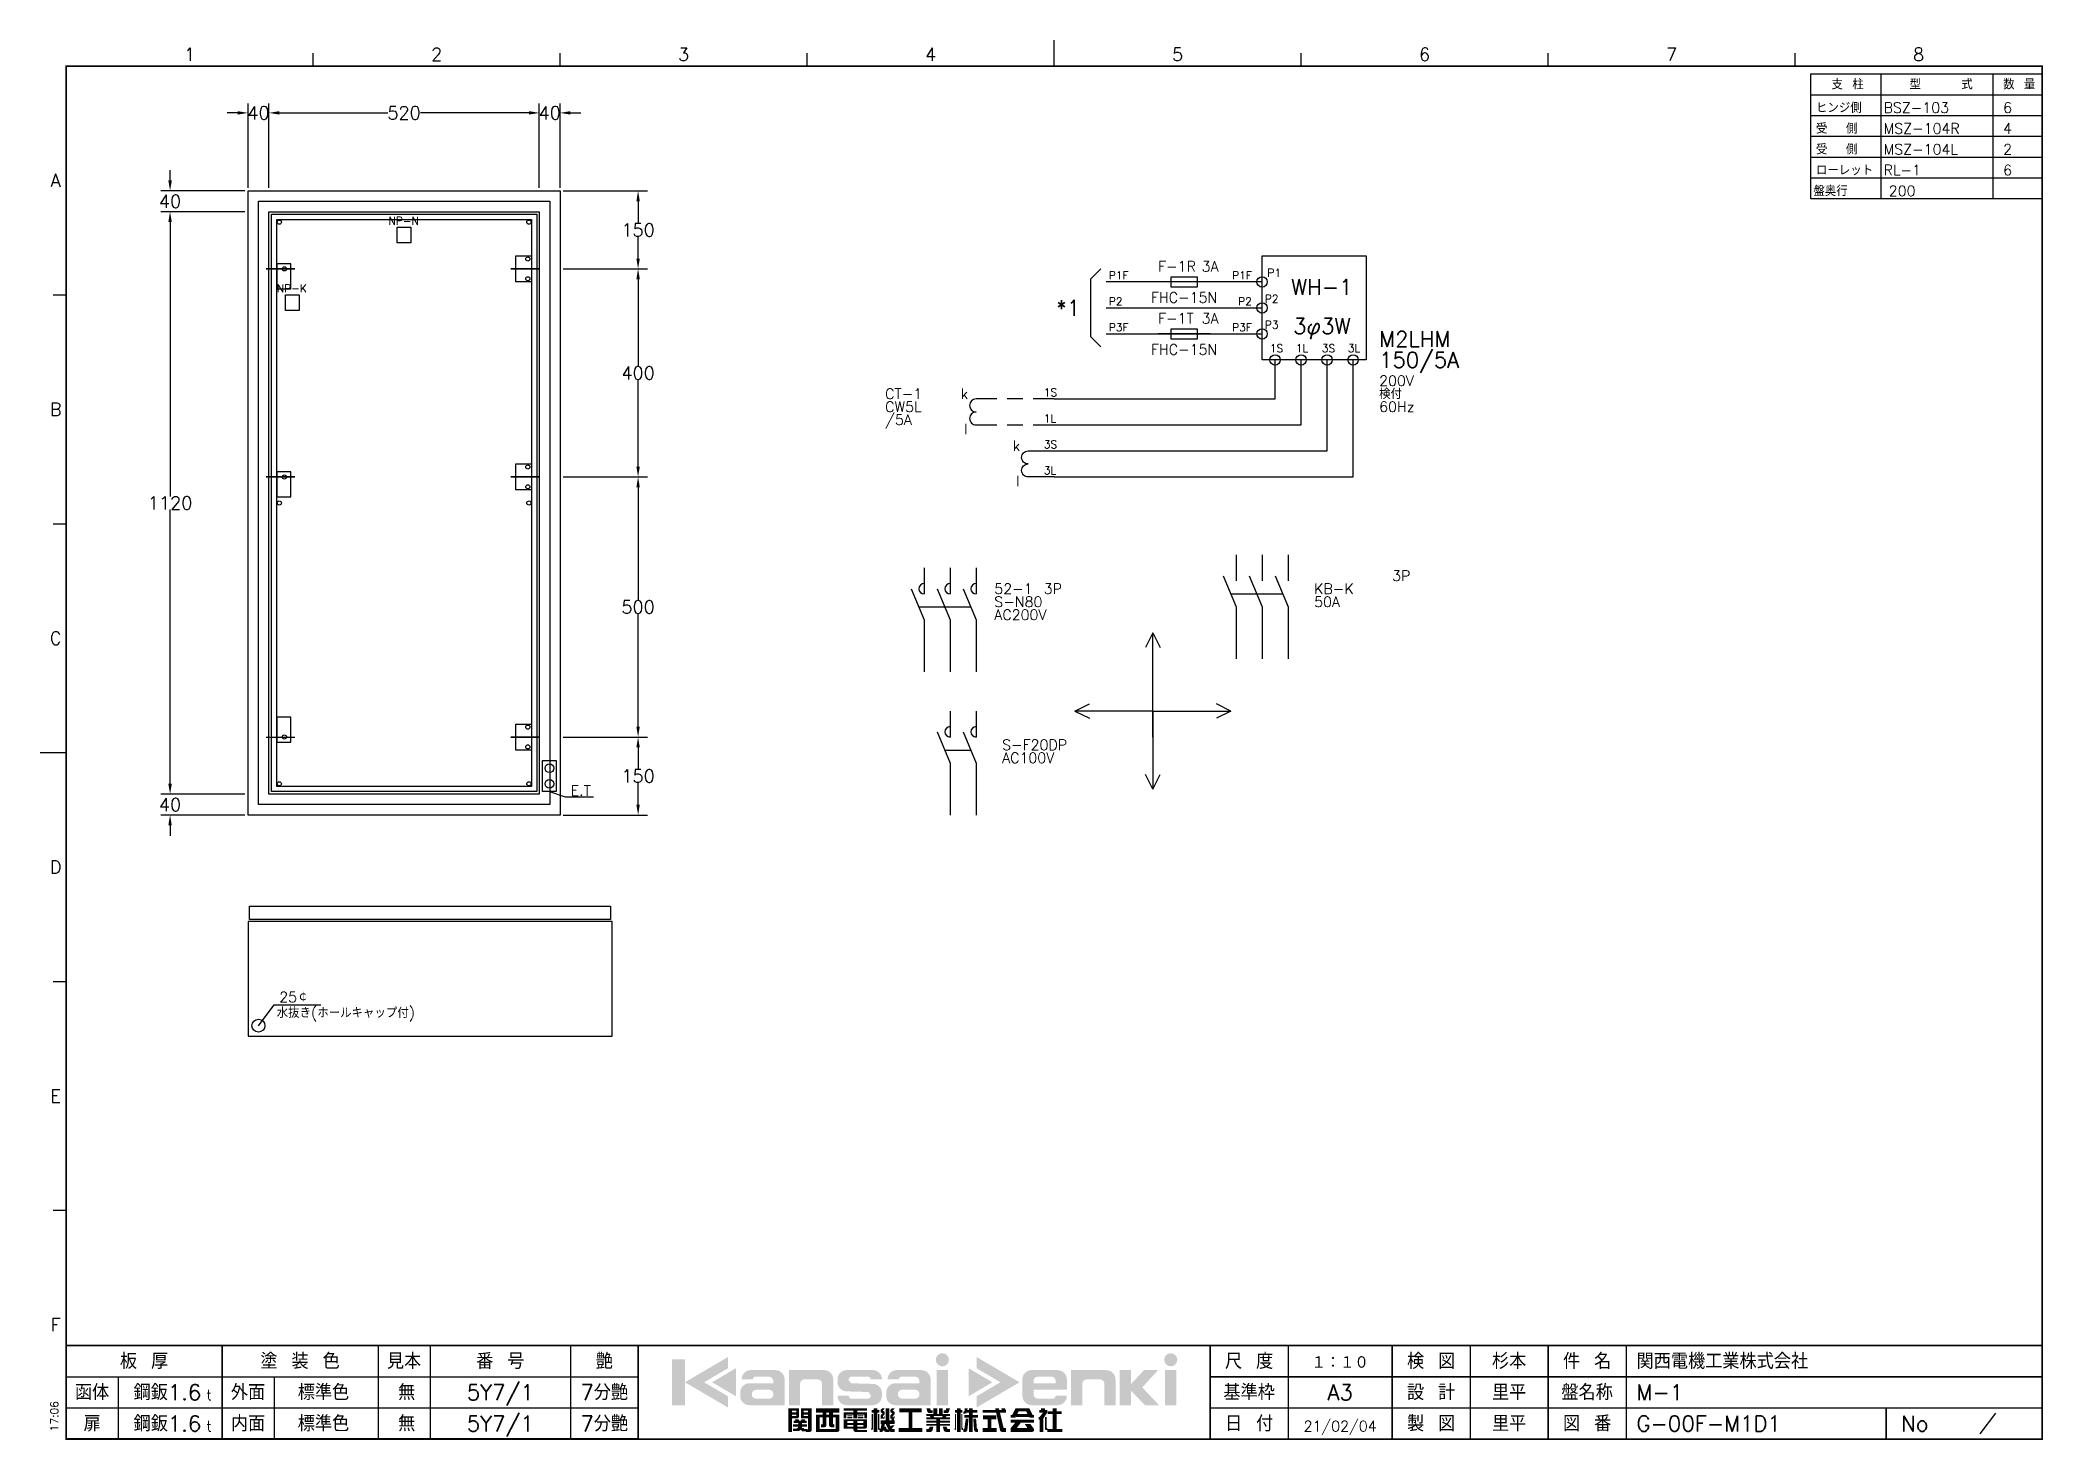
# Model space of a CAD drawing. Extents: x 150 to 4002, y -2 to 2690.
import ezdxf
from ezdxf.enums import TextEntityAlignment as Align
from ezdxf.lldxf.tags import DXFTag

# ---------------------------------------------------------------- set-up
doc = ezdxf.new("R2010")
doc.units = 0
doc.header["$LTSCALE"] = 55
for name, color, linetype in [('BOX', 2, 'Continuous'), ('S1', 4, 'Continuous'), ('SHEET', 4, 'Continuous'), ('ZOKU1', 3, 'Continuous')]:
    doc.layers.add(name, color=color, linetype=linetype)
doc.styles.add('M0', font='TXT', dxfattribs={"bigfont": 'BIGFONT'})
doc.styles.get("Standard").update_dxf_attribs({"font": 'TXT', "height": 40, "bigfont": 'BIGFONT'})
tags = doc.linetypes.add('DASHDOT', pattern=[25.4, 12.7, -6.35, 0, -6.35]).pattern_tags.tags
tags[10:11] = [DXFTag(74, 4), DXFTag(75, 0), DXFTag(340, '0'), DXFTag(46, 1.0), DXFTag(50, 0.0), DXFTag(44, 0.0), DXFTag(45, 0.0)]
tags[8:9] = [DXFTag(74, 4), DXFTag(75, 0), DXFTag(340, '0'), DXFTag(46, 1.0), DXFTag(50, 0.0), DXFTag(44, 0.0), DXFTag(45, 0.0)]
tags[6:7] = [DXFTag(74, 4), DXFTag(75, 0), DXFTag(340, '0'), DXFTag(46, 1.0), DXFTag(50, 0.0), DXFTag(44, 0.0), DXFTag(45, 0.0)]
tags[4:5] = [DXFTag(74, 4), DXFTag(75, 0), DXFTag(340, '0'), DXFTag(46, 1.0), DXFTag(50, 0.0), DXFTag(44, 0.0), DXFTag(45, 0.0)]
tags = doc.linetypes.add('DASHED', pattern=[0.4, 0.2, -0.2]).pattern_tags.tags
tags[6:7] = [DXFTag(74, 4), DXFTag(75, 0), DXFTag(340, '0'), DXFTag(46, 1.0), DXFTag(50, 0.0), DXFTag(44, 0.0), DXFTag(45, 0.0)]
tags[4:5] = [DXFTag(74, 4), DXFTag(75, 0), DXFTag(340, '0'), DXFTag(46, 1.0), DXFTag(50, 0.0), DXFTag(44, 0.0), DXFTag(45, 0.0)]
doc.dimstyles.get("Standard").update_dxf_attribs({"dimscale": 80, "dimtxt": 0.25, "dimasz": 0.2, "dimexe": 0.18, "dimexo": 0.0625, "dimgap": 0, "dimtad": 0, "dimtih": 1, "dimtoh": 1, "dimdec": 0, "dimzin": 0, "dimdsep": 46, "dimtxsty": 'Standard', "dimcen": 0.09, "dimclrt": 2, "dimadec": 0, "dimazin": 0, "dimtfac": 1, "dimtdec": 0, "dimtofl": 0, "dimtmove": 2, "dimatfit": 3, "dimfxl": 1, "dimtolj": 1, "dimtzin": 0, "dimarcsym": 0})

msp = doc.modelspace()

# ---------------------------------------------------------------- texts
at = {"layer": 'S1', "color": 2, "linetype": 'Continuous', "style": 'M0'}
for s, height, p in [('P1F', 15, (2205, 2230)), ('P2', 15, (2205, 2180)), ('P3F', 15, (2205, 2130)), ('1S', 15, (2080, 2005)), ('1L', 15, (2080, 1955)), ('3S', 15, (2080, 1905)), ('3L', 15, (2080, 1855)), ('25￠', 20, (610, 840)), ('水抜き(ホールキャップ付)', 20, (605, 810))]:
    msp.add_text(s, height=height, dxfattribs=at).set_placement(p)
for s, height, p in [('P1F', 15, (2480, 2230)), ('*1', 30, (2150, 2160)), ('P2', 15, (2480, 2180)), ('P3F', 15, (2480, 2130))]:
    msp.add_text(s, height=height, dxfattribs=at).set_placement(p, align=Align.RIGHT)

# ---------------------------------------------------------------- blocks, each defined once
blk = doc.blocks.new('ET-K')
at = {"layer": 'BOX', "color": 4, "linetype": 'Continuous'}
for centre in [(-0.5, 15), (-0.5, -15)]:
    blk.add_circle(centre, 8.5, dxfattribs=at)
at = {"layer": 'S1', "color": 4, "linetype": 'DASHED'}
blk.add_lwpolyline([(-13.5, 30), (12.5, 30), (12.5, -30), (-13.5, -30), (-13.5, 30)], close=True, dxfattribs=at)
at = {"layer": 'S1', "color": 4, "linetype": 'Continuous'}
blk.add_lwpolyline([(-0.5, -30), (29.5, -40), (84.5, -40)], dxfattribs=at)
at = {"layer": 'S1', "color": 2, "linetype": 'Continuous', "style": 'M0'}
blk.add_text('E.T', height=20, dxfattribs=at).set_placement((40.5, -38))
blk = doc.blocks.new('DBSZT036')
at = {"layer": 'S1', "color": 3, "linetype": 'DASHDOT'}
blk.add_lwpolyline([(-40, 0), (15, 0)], close=True, dxfattribs=at)
at = {"layer": 'S1', "color": 4, "linetype": 'DASHED'}
blk.add_lwpolyline([(-30, 25), (0, 25), (0, -25), (-30, -25), (-30, 25)], close=True, dxfattribs=at)
for centre in [(-7, 19), (-7, -19)]:
    blk.add_circle(centre, 4, dxfattribs=at)
blk = doc.blocks.new('*D67')
at = {"layer": 'BOX', "color": 0, "linetype": 'Continuous', "lineweight": -2}
for p, q in [((1156.2, 2400), (1318, 2400)), ((1300, 2380), (1300, 2337.5)), ((1300, 2270), (1300, 2312.5)), ((1156.2, 2250), (1318, 2250))]:
    blk.add_line(p, q, dxfattribs=at)
at = {"layer": 'BOX', "color": 0, "linetype": 'Continuous'}
for points in [[(1303.3, 2380), (1296.7, 2380), (1300, 2400)], [(1296.7, 2270), (1303.3, 2270), (1300, 2250)]]:
    blk.add_solid(points, dxfattribs=at)
at = {"layer": 'DEFPOINTS', "color": 0, "linetype": 'Continuous'}
for p in [(1150, 2400), (1300, 2400), (1150, 2250)]:
    blk.add_point(p, dxfattribs=at)
at = {"layer": 'BOX', "color": 2, "linetype": 'Continuous', "insert": (1300, 2325), "char_height": 25, "attachment_point": 5, "style": 'M0'}
blk.add_mtext('\\A1;150', dxfattribs=at)
blk = doc.blocks.new('*D68')
at = {"layer": 'BOX', "color": 0, "linetype": 'Continuous', "lineweight": -2}
for p, q in [((1156.2, 2250), (1318, 2250)), ((1300, 2230), (1300, 2062.5)), ((1300, 1870), (1300, 2037.5)), ((1156.2, 1850), (1318, 1850))]:
    blk.add_line(p, q, dxfattribs=at)
at = {"layer": 'BOX', "color": 0, "linetype": 'Continuous'}
for points in [[(1303.3, 2230), (1296.7, 2230), (1300, 2250)], [(1296.7, 1870), (1303.3, 1870), (1300, 1850)]]:
    blk.add_solid(points, dxfattribs=at)
at = {"layer": 'DEFPOINTS', "color": 0, "linetype": 'Continuous'}
for p in [(1150, 2250), (1150, 1850), (1300, 1850)]:
    blk.add_point(p, dxfattribs=at)
at = {"layer": 'BOX', "color": 2, "linetype": 'Continuous', "insert": (1300, 2050), "char_height": 25, "attachment_point": 5, "style": 'M0'}
blk.add_mtext('\\A1;400', dxfattribs=at)
blk = doc.blocks.new('*D69')
at = {"layer": 'BOX', "color": 0, "linetype": 'Continuous', "lineweight": -2}
for p, q in [((1156.2, 1850), (1318, 1850)), ((1300, 1830), (1300, 1612.5)), ((1300, 1370), (1300, 1587.5)), ((1156.2, 1350), (1318, 1350))]:
    blk.add_line(p, q, dxfattribs=at)
at = {"layer": 'BOX', "color": 0, "linetype": 'Continuous'}
for points in [[(1303.3, 1830), (1296.7, 1830), (1300, 1850)], [(1296.7, 1370), (1303.3, 1370), (1300, 1350)]]:
    blk.add_solid(points, dxfattribs=at)
at = {"layer": 'DEFPOINTS', "color": 0, "linetype": 'Continuous'}
for p in [(1150, 1850), (1300, 1850), (1150, 1350)]:
    blk.add_point(p, dxfattribs=at)
at = {"layer": 'BOX', "color": 2, "linetype": 'Continuous', "insert": (1300, 1600), "char_height": 25, "attachment_point": 5, "style": 'M0'}
blk.add_mtext('\\A1;500', dxfattribs=at)
blk = doc.blocks.new('*D70')
at = {"layer": 'BOX', "color": 0, "linetype": 'Continuous', "lineweight": -2}
for p, q in [((1156.2, 1350), (1318, 1350)), ((1300, 1330), (1300, 1287.5)), ((1300, 1220), (1300, 1262.5)), ((1156.2, 1200), (1318, 1200))]:
    blk.add_line(p, q, dxfattribs=at)
at = {"layer": 'BOX', "color": 0, "linetype": 'Continuous'}
for points in [[(1303.3, 1330), (1296.7, 1330), (1300, 1350)], [(1296.7, 1220), (1303.3, 1220), (1300, 1200)]]:
    blk.add_solid(points, dxfattribs=at)
at = {"layer": 'DEFPOINTS', "color": 0, "linetype": 'Continuous'}
for p in [(1150, 1350), (1150, 1200), (1300, 1200)]:
    blk.add_point(p, dxfattribs=at)
at = {"layer": 'BOX', "color": 2, "linetype": 'Continuous', "insert": (1300, 1275), "char_height": 25, "attachment_point": 5, "style": 'M0'}
blk.add_mtext('\\A1;150', dxfattribs=at)
blk = doc.blocks.new('DMSZRT036')
at = {"layer": 'S1', "color": 3, "linetype": 'DASHDOT'}
blk.add_lwpolyline([(-20, 0), (35, 0)], close=True, dxfattribs=at)
at = {"layer": 'S1', "color": 4, "linetype": 'DASHED'}
blk.add_lwpolyline([(0, 10), (0, -38), (27, -38), (27, 10)], close=True, dxfattribs=at)
blk.add_circle((15, 0), 4, dxfattribs=at)
blk = doc.blocks.new('DMSZLT036')
at = {"layer": 'S1', "color": 3, "linetype": 'DASHDOT'}
blk.add_lwpolyline([(-20, 0), (35, 0)], dxfattribs=at)
at = {"layer": 'S1', "color": 4, "linetype": 'DASHED'}
blk.add_lwpolyline([(0, 38), (0, -10), (27, -10), (27, 38)], close=True, dxfattribs=at)
blk.add_circle((15, 0), 4, dxfattribs=at)
blk = doc.blocks.new('DRL1F036')
at = {"layer": 'S1', "color": 4, "linetype": 'DASHED'}
blk.add_circle((15, 0), 4, dxfattribs=at)
blk = doc.blocks.new('NP-N')
at = {"layer": 'S1', "linetype": 'Continuous'}
blk.add_lwpolyline([(-13, 0), (13, 0), (13, -30), (-13, -30), (-13, 0)], dxfattribs=at)
at = {"layer": 'S1', "color": 2, "linetype": 'Continuous', "style": 'M0'}
blk.add_text('NP-N', height=15, dxfattribs=at).set_placement((-30, 5))
blk = doc.blocks.new('NP-K')
at = {"layer": 'S1', "linetype": 'Continuous'}
blk.add_lwpolyline([(-13, 0), (13, 0), (13, -30), (-13, -30), (-13, 0)], dxfattribs=at)
at = {"layer": 'S1', "color": 2, "linetype": 'Continuous', "style": 'M0'}
blk.add_text('NP-K', height=15, dxfattribs=at).set_placement((-30, 5))
blk = doc.blocks.new('*D71')
at = {"layer": 'BOX', "color": 0, "linetype": 'Continuous', "lineweight": -2}
for p, q in [((530, 2550), (510, 2550)), ((550, 2406.2), (550, 2568)), ((590, 2406.2), (590, 2568)), ((610, 2550), (630, 2550))]:
    blk.add_line(p, q, dxfattribs=at)
at = {"layer": 'BOX', "color": 0, "linetype": 'Continuous'}
for points in [[(530, 2546.7), (530, 2553.3), (550, 2550)], [(610, 2553.3), (610, 2546.7), (590, 2550)]]:
    blk.add_solid(points, dxfattribs=at)
at = {"layer": 'DEFPOINTS', "color": 0, "linetype": 'Continuous'}
for p in [(550, 2550), (550, 2400), (590, 2400)]:
    blk.add_point(p, dxfattribs=at)
at = {"layer": 'BOX', "color": 2, "linetype": 'Continuous', "insert": (570, 2550), "char_height": 25, "attachment_point": 5, "style": 'M0'}
blk.add_mtext('\\A1;40', dxfattribs=at)
blk = doc.blocks.new('*D72')
at = {"layer": 'BOX', "color": 0, "linetype": 'Continuous', "lineweight": -2}
for p, q in [((590, 2406.2), (590, 2568)), ((610, 2550), (818.7, 2550)), ((1090, 2550), (881.3, 2550)), ((1110, 2406.2), (1110, 2568))]:
    blk.add_line(p, q, dxfattribs=at)
at = {"layer": 'BOX', "color": 0, "linetype": 'Continuous'}
for points in [[(610, 2553.3), (610, 2546.7), (590, 2550)], [(1090, 2546.7), (1090, 2553.3), (1110, 2550)]]:
    blk.add_solid(points, dxfattribs=at)
at = {"layer": 'DEFPOINTS', "color": 0, "linetype": 'Continuous'}
for p in [(1110, 2550), (590, 2400), (1110, 2400)]:
    blk.add_point(p, dxfattribs=at)
at = {"layer": 'BOX', "color": 2, "linetype": 'Continuous', "insert": (850, 2550), "char_height": 25, "attachment_point": 5, "style": 'M0'}
blk.add_mtext('\\A1;520', dxfattribs=at)
blk = doc.blocks.new('*D73')
at = {"layer": 'BOX', "color": 0, "linetype": 'Continuous', "lineweight": -2}
for p, q in [((1090, 2550), (1070, 2550)), ((1110, 2406.2), (1110, 2568)), ((1150, 2406.2), (1150, 2568)), ((1170, 2550), (1190, 2550))]:
    blk.add_line(p, q, dxfattribs=at)
at = {"layer": 'BOX', "color": 0, "linetype": 'Continuous'}
for points in [[(1090, 2546.7), (1090, 2553.3), (1110, 2550)], [(1170, 2553.3), (1170, 2546.7), (1150, 2550)]]:
    blk.add_solid(points, dxfattribs=at)
at = {"layer": 'DEFPOINTS', "color": 0, "linetype": 'Continuous'}
for p in [(1150, 2550), (1110, 2400), (1150, 2400)]:
    blk.add_point(p, dxfattribs=at)
at = {"layer": 'BOX', "color": 2, "linetype": 'Continuous', "insert": (1130, 2550), "char_height": 25, "attachment_point": 5, "style": 'M0'}
blk.add_mtext('\\A1;40', dxfattribs=at)
blk = doc.blocks.new('*D74')
at = {"layer": 'BOX', "color": 0, "linetype": 'Continuous', "lineweight": -2}
for p, q in [((400, 2420), (400, 2440)), ((543.8, 2400), (382, 2400)), ((543.8, 2360), (382, 2360)), ((400, 2340), (400, 2320))]:
    blk.add_line(p, q, dxfattribs=at)
at = {"layer": 'BOX', "color": 0, "linetype": 'Continuous'}
for points in [[(396.7, 2420), (403.3, 2420), (400, 2400)], [(403.3, 2340), (396.7, 2340), (400, 2360)]]:
    blk.add_solid(points, dxfattribs=at)
at = {"layer": 'DEFPOINTS', "color": 0, "linetype": 'Continuous'}
for p in [(400, 2400), (550, 2400), (550, 2360)]:
    blk.add_point(p, dxfattribs=at)
at = {"layer": 'BOX', "color": 2, "linetype": 'Continuous', "insert": (400, 2380), "char_height": 25, "attachment_point": 5, "style": 'M0'}
blk.add_mtext('\\A1;40', dxfattribs=at)
blk = doc.blocks.new('*D75')
at = {"layer": 'BOX', "color": 0, "linetype": 'Continuous', "lineweight": -2}
for p, q in [((543.8, 2360), (382, 2360)), ((400, 2340), (400, 1812.5)), ((400, 1260), (400, 1787.5)), ((543.8, 1240), (382, 1240))]:
    blk.add_line(p, q, dxfattribs=at)
at = {"layer": 'BOX', "color": 0, "linetype": 'Continuous'}
for points in [[(403.3, 2340), (396.7, 2340), (400, 2360)], [(396.7, 1260), (403.3, 1260), (400, 1240)]]:
    blk.add_solid(points, dxfattribs=at)
at = {"layer": 'DEFPOINTS', "color": 0, "linetype": 'Continuous'}
for p in [(550, 2360), (400, 1240), (550, 1240)]:
    blk.add_point(p, dxfattribs=at)
at = {"layer": 'BOX', "color": 2, "linetype": 'Continuous', "insert": (400, 1800), "char_height": 25, "attachment_point": 5, "style": 'M0'}
blk.add_mtext('\\A1;1120', dxfattribs=at)
blk = doc.blocks.new('*D76')
at = {"layer": 'BOX', "color": 0, "linetype": 'Continuous', "lineweight": -2}
for p, q in [((400, 1260), (400, 1280)), ((543.8, 1240), (382, 1240)), ((543.8, 1200), (382, 1200)), ((400, 1180), (400, 1160))]:
    blk.add_line(p, q, dxfattribs=at)
at = {"layer": 'BOX', "color": 0, "linetype": 'Continuous'}
for points in [[(396.7, 1260), (403.3, 1260), (400, 1240)], [(403.3, 1180), (396.7, 1180), (400, 1200)]]:
    blk.add_solid(points, dxfattribs=at)
at = {"layer": 'DEFPOINTS', "color": 0, "linetype": 'Continuous'}
for p in [(550, 1240), (400, 1200), (550, 1200)]:
    blk.add_point(p, dxfattribs=at)
at = {"layer": 'BOX', "color": 2, "linetype": 'Continuous', "insert": (400, 1220), "char_height": 25, "attachment_point": 5, "style": 'M0'}
blk.add_mtext('\\A1;40', dxfattribs=at)
blk = doc.blocks.new('S-LIST')
at = {"layer": 'S1', "color": 2, "linetype": 'Continuous'}
blk.add_lwpolyline([(-445, 0), (0, 0), (0, -240), (-445, -240)], close=True, dxfattribs=at)
for points in [[(-310, 0), (-310, -240)], [(-95, 0), (-95, -240)], [(-445, -40), (0, -40)], [(-445, -80), (0, -80)], [(-445, -120), (0, -120)], [(-445, -160), (0, -160)], [(-445, -200), (0, -200)]]:
    blk.add_lwpolyline(points, dxfattribs=at)
at = {"layer": 'S1', "color": 4, "linetype": 'Continuous', "style": 'M0'}
for s, p in [('支 柱', (-405, -30)), ('型    式', (-255, -30)), ('数 量', (-75, -30))]:
    blk.add_text(s, height=20, dxfattribs=at).set_placement(p)
blk = doc.blocks.new('BOXD')
at = {"layer": 'S1', "color": 3, "linetype": 'Continuous', "style": 'M0'}
for tag, p in [('N1', (0, 0)), ('N2', (145, 0))]:
    blk.add_attdef(tag, p, '', height=20, dxfattribs=at)
blk = doc.blocks.new('支柱金具')
at = {"layer": 'ZOKU1', "color": 3, "linetype": 'Continuous', "style": 'M0'}
for tag, p in [('PNO', (5, 0)), ('T1', (135, 0)), ('QT', (365, 0)), ('T2', (450, 0)), ('T3', (555, 0)), ('T6', (605, 0))]:
    blk.add_attdef(tag, p, '', height=20, dxfattribs=at)
blk = doc.blocks.new('KD-ROGO')
at = {"layer": 'SHEET', "linetype": 'Continuous'}
h = blk.add_hatch(color=171, dxfattribs=at)
h.paths.add_polyline_path([(27, 138), (27, 63), (51, 63), (51, 138)])
edge = h.paths.add_edge_path()
edge.add_arc((39, 160), 14, 0, 360)
h = blk.add_hatch(color=171, dxfattribs=at)
h.paths.add_polyline_path([(515, 138), (515, 63), (539, 63), (539, 138)])
edge = h.paths.add_edge_path()
edge.add_arc((527, 160), 14, 0, 360)
for color, points in [(171, [(-539, 161), (-511, 161), (-511, 63), (-539, 63)]), (171, [(-419, 166), (-419, 142), (-470, 112), (-419, 82), (-419, 58), (-511, 112)]), (171, [(112, 166), (112, 142), (163, 112), (112, 82), (112, 58), (204, 112)]), (171, [(418, 138), (442, 138), (442, 108), (470, 138), (500, 138), (466, 101), (502, 63), (472, 63), (442, 94), (442, 63), (418, 63)]), (40, [(-172, 56), (-122, 56), (-122, 51), (-143, 51), (-143, 48), (-122, 48), (-122, 35), (-128, 35), (-128, 43), (-143, 43), (-143, 35), (-151, 35), (-151, 43), (-166, 43), (-166, 35), (-172, 35), (-172, 48), (-151, 48), (-151, 51), (-172, 51)]), (40, [(-108, 56), (-100, 56), (-100, 53), (-96, 53), (-96, 47), (-100, 47), (-100, 6), (-108, 6), (-108, 47), (-112, 47), (-112, 53), (-108, 53)]), (40, [(-5, 56), (-5, 48), (-25, 48), (-25, 14), (-4, 14), (-4, 6), (-54, 6), (-54, 14), (-33, 14), (-33, 48), (-53, 48), (-53, 56)]), (40, [(70, 56), (78, 56), (78, 53), (82, 53), (82, 47), (78, 47), (78, 6), (70, 6), (70, 47), (66, 47), (66, 53), (70, 53)]), (40, [(96, 56), (104, 56), (104, 53), (114, 53), (114, 47), (104, 47), (104, 42), (115, 42), (115, 36), (104, 36), (104, 6), (96, 6), (96, 36), (86, 36), (86, 42), (96, 42), (96, 47), (87, 47), (87, 53), (96, 53)]), (40, [(125, 53), (166, 53), (165, 56), (173, 56), (174, 53), (175, 53), (175, 47), (125, 47)]), (40, [(194, 44), (226, 44), (226, 38), (194, 38)]), (40, [(250, 56), (258, 56), (258, 53), (263, 53), (263, 47), (255, 35), (255, 6), (247, 6), (247, 32), (245, 32), (245, 38), (247, 38), (254, 47), (246, 47), (246, 53), (250, 53)]), (40, [(275, 56), (283, 56), (283, 50), (294, 50), (294, 44), (283, 44), (283, 12), (295, 12), (295, 6), (263, 6), (263, 12), (275, 12), (275, 44), (264, 44), (264, 50), (275, 50)]), (40, [(-276, 33), (-275, 30), (-279, 30), (-279, 25), (-269, 25), (-269, 22), (-280, 22), (-280, 17), (-269, 17, -0.414214), (-273, 13), (-280, 13), (-280, 8), (-269, 8, 0.414214), (-261, 16), (-261, 17), (-250, 17), (-250, 22), (-261, 22), (-261, 25), (-251, 25), (-251, 30), (-255, 30), (-254, 33), (-262, 33), (-263, 30), (-267, 30), (-268, 33)]), (40, [(-265, 14), (-262.2, 9, 0.269143), (-258.7, 7), (-250, 7), (-250, 12), (-255, 12, -0.414214), (-257, 14)]), (40, [(-63, 20), (-75, 6), (-81, 6), (-69, 20)]), (40, [(-70, 34), (-65, 34), (-64, 31), (-69, 31)]), (40, [(154, 41), (154, 33), (144, 33), (144, 14), (155, 14), (155, 6), (125, 6), (125, 14), (136, 14), (136, 33), (126, 33), (126, 41)])]:
    blk.add_hatch(color=color, dxfattribs=at).paths.add_polyline_path(points)
h = blk.add_hatch(color=171, dxfattribs=at)
edge = h.paths.add_edge_path()
edge.add_arc((-370, 118), 20, 90, 180, ccw=False)
edge.add_line((-370, 138), (-318, 138))
edge.add_arc((-318, 118), 20, 0, 90, ccw=False)
edge.add_line((-298, 118), (-298, 63))
edge.add_line((-298, 63), (-373, 63))
edge.add_arc((-373, 83), 20, 180, 270, ccw=False)
edge.add_line((-393, 83), (-393, 90))
edge.add_arc((-373, 90), 20, 90, 180, ccw=False)
edge.add_line((-373, 110), (-322, 110))
edge.add_line((-322, 110), (-322, 114))
edge.add_arc((-332, 114), 10, 0, 90)
edge.add_line((-332, 124), (-360, 124))
edge.add_arc((-360, 118), 6, 90, 180)
edge.add_line((-366, 118), (-390, 118))
edge = h.paths.add_edge_path(flags=16)
edge.add_line((-368, 87), (-368, 86))
edge.add_arc((-359, 86), 9, 180, 270)
edge.add_line((-359, 77), (-331, 77))
edge.add_arc((-331, 86), 9, 270, 360)
edge.add_line((-322, 86), (-322, 87))
edge.add_arc((-331, 87), 9, 0, 90)
edge.add_line((-331, 96), (-359, 96))
edge.add_arc((-359, 87), 9, 90, 180)
h = blk.add_hatch(color=171, dxfattribs=at)
edge = h.paths.add_edge_path()
edge.add_line((-289, 138), (-214, 138))
edge.add_arc((-214, 118), 20, 0, 90, ccw=False)
edge.add_line((-194, 118), (-194, 63))
edge.add_line((-194, 63), (-218, 63))
edge.add_line((-218, 63), (-218, 109))
edge.add_arc((-227, 109), 9, 0, 90)
edge.add_line((-227, 118), (-256, 118))
edge.add_arc((-256, 109), 9, 90, 180)
edge.add_line((-265, 109), (-265, 63))
edge.add_line((-265, 63), (-289, 63))
edge.add_line((-289, 63), (-289, 138))
h = blk.add_hatch(color=171, dxfattribs=at)
edge = h.paths.add_edge_path()
edge.add_line((-110, 138), (-165, 138))
edge.add_arc((-165, 118), 20, 90, 180)
edge.add_line((-185, 118), (-185, 112.4))
edge.add_arc((-165, 112.4), 20, 180, 268.3865)
edge.add_line((-165.6, 92.5), (-119.8, 91.2))
edge.add_arc((-120, 85.2), 6, 0, 88.3865, ccw=False)
edge.add_line((-114, 85.2), (-114, 83))
edge.add_arc((-120, 83), 6, 270, 360, ccw=False)
edge.add_line((-120, 77), (-155, 77))
edge.add_arc((-155, 83), 6, 180, 270, ccw=False)
edge.add_line((-161, 83), (-185, 83))
edge.add_arc((-165, 83), 20, 180, 270)
edge.add_line((-165, 63), (-110, 63))
edge.add_arc((-110, 83), 20, 270, 360)
edge.add_line((-90, 83), (-90, 88.6))
edge.add_arc((-110, 88.6), 20, 0, 88.3865)
edge.add_line((-109.4, 108.5), (-155.2, 109.8))
edge.add_arc((-155, 115.8), 6, 180, 268.3865, ccw=False)
edge.add_line((-161, 115.8), (-161, 118))
edge.add_arc((-155, 118), 6, 90, 180, ccw=False)
edge.add_line((-155, 124), (-120, 124))
edge.add_arc((-120, 118), 6, 0, 90, ccw=False)
edge.add_line((-114, 118), (-90, 118))
edge.add_arc((-110, 118), 20, 0, 90)
h = blk.add_hatch(color=171, dxfattribs=at)
edge = h.paths.add_edge_path()
edge.add_arc((-58, 118), 20, 90, 180, ccw=False)
edge.add_line((-58, 138), (-6, 138))
edge.add_arc((-6, 118), 20, 0, 90, ccw=False)
edge.add_line((14, 118), (14, 63))
edge.add_line((14, 63), (-61, 63))
edge.add_arc((-61, 83), 20, 180, 270, ccw=False)
edge.add_line((-81, 83), (-81, 90))
edge.add_arc((-61, 90), 20, 90, 180, ccw=False)
edge.add_line((-61, 110), (-10, 110))
edge.add_line((-10, 110), (-10, 115))
edge.add_arc((-19, 115), 9, 0, 90)
edge.add_line((-19, 124), (-48, 124))
edge.add_arc((-48, 118), 6, 90, 180)
edge.add_line((-54, 118), (-78, 118))
edge = h.paths.add_edge_path(flags=16)
edge.add_line((-56, 87), (-56, 86))
edge.add_arc((-47, 86), 9, 180, 270)
edge.add_line((-47, 77), (-19, 77))
edge.add_arc((-19, 86), 9, 270, 360)
edge.add_line((-10, 86), (-10, 87))
edge.add_arc((-19, 87), 9, 0, 90)
edge.add_line((-19, 96), (-47, 96))
edge.add_arc((-47, 87), 9, 90, 180)
h = blk.add_hatch(color=171, dxfattribs=at)
edge = h.paths.add_edge_path()
edge.add_arc((285, 83), 20, 270, 360, ccw=False)
edge.add_line((285, 63), (230, 63))
edge.add_arc((230, 83), 20, 180, 270, ccw=False)
edge.add_line((210, 83), (210, 118))
edge.add_arc((230, 118), 20, 90, 180, ccw=False)
edge.add_line((230, 138), (285, 138))
edge.add_arc((285, 118), 20, 0, 90, ccw=False)
edge.add_line((305, 118), (305, 96))
edge.add_line((305, 96), (234, 96))
edge.add_line((234, 96), (234, 86))
edge.add_arc((243, 86), 9, 180, 270)
edge.add_line((243, 77), (275, 77))
edge.add_arc((275, 83), 6, 270, 360)
edge.add_line((281, 83), (305, 83))
edge = h.paths.add_edge_path(flags=16)
edge.add_line((281, 110), (281, 115))
edge.add_arc((272, 115), 9, 0, 90)
edge.add_line((272, 124), (243, 124))
edge.add_arc((243, 115), 9, 90, 180)
edge.add_line((234, 115), (234, 110))
edge.add_line((234, 110), (281, 110))
h = blk.add_hatch(color=171, dxfattribs=at)
edge = h.paths.add_edge_path()
edge.add_line((314, 138), (389, 138))
edge.add_arc((389, 118), 20, 0, 90, ccw=False)
edge.add_line((409, 118), (409, 63))
edge.add_line((409, 63), (385, 63))
edge.add_line((385, 63), (385, 109))
edge.add_arc((376, 109), 9, 0, 90)
edge.add_line((376, 118), (347, 118))
edge.add_arc((347, 109), 9, 90, 180)
edge.add_line((338, 109), (338, 63))
edge.add_line((338, 63), (314, 63))
edge.add_line((314, 63), (314, 138))
h = blk.add_hatch(color=40, dxfattribs=at)
h.paths.add_polyline_path([(-273, 51), (-273, 48), (-282, 48), (-282, 51)], flags=16)
h.paths.add_polyline_path([(-273, 43), (-273, 40), (-282, 40), (-282, 43)], flags=16)
edge = h.paths.add_edge_path()
edge.add_line((-290, 56), (-290, 6))
edge.add_line((-290, 6), (-282, 6))
edge.add_line((-282, 6), (-282, 35))
edge.add_line((-282, 35), (-271, 35))
edge.add_arc((-271, 39), 4, 270, 360)
edge.add_line((-267, 39), (-267, 56))
edge.add_line((-267, 56), (-290, 56))
h = blk.add_hatch(color=40, dxfattribs=at)
h.paths.add_polyline_path([(-257, 43), (-257, 40), (-248, 40), (-248, 43)], flags=16)
h.paths.add_polyline_path([(-257, 51), (-257, 48), (-248, 48), (-248, 51)], flags=16)
edge = h.paths.add_edge_path()
edge.add_line((-240, 56), (-240, 10))
edge.add_arc((-244, 10), 4, 270, 360, ccw=False)
edge.add_line((-244, 6), (-252, 6))
edge.add_line((-252, 6), (-252, 11))
edge.add_line((-252, 11), (-250, 11))
edge.add_arc((-250, 13), 2, 270, 360)
edge.add_line((-248, 13), (-248, 35))
edge.add_line((-248, 35), (-263, 35))
edge.add_line((-263, 35), (-263, 56))
edge.add_line((-263, 56), (-240, 56))
h = blk.add_hatch(color=40, dxfattribs=at)
edge = h.paths.add_edge_path(flags=16)
edge.add_line((-217, 37), (-217, 22))
edge.add_line((-217, 22), (-220, 22))
edge.add_line((-220, 22), (-220, 16))
edge.add_line((-220, 16), (-213, 16))
edge.add_arc((-213, 20), 4, 270, 360)
edge.add_line((-209, 20), (-209, 37))
edge.add_line((-209, 37), (-203, 37))
edge.add_line((-203, 37), (-203, 20))
edge.add_arc((-199, 20), 4, 180, 270)
edge.add_line((-199, 16), (-192, 16))
edge.add_line((-192, 16), (-192, 22))
edge.add_line((-192, 22), (-193, 22))
edge.add_arc((-193, 24), 2, 180, 270, ccw=False)
edge.add_line((-195, 24), (-195, 37))
edge.add_line((-195, 37), (-189, 37))
edge.add_line((-189, 37), (-189, 12))
edge.add_line((-189, 12), (-223, 12))
edge.add_line((-223, 12), (-223, 37))
edge.add_line((-223, 37), (-217, 37))
edge = h.paths.add_edge_path()
edge.add_line((-231, 56), (-181, 56))
edge.add_line((-181, 56), (-181, 47))
edge.add_line((-181, 47), (-195, 47))
edge.add_line((-195, 47), (-195, 43))
edge.add_line((-195, 43), (-181, 43))
edge.add_line((-181, 43), (-181, 10))
edge.add_arc((-185, 10), 4, 270, 360, ccw=False)
edge.add_line((-185, 6), (-231, 6))
edge.add_line((-231, 6), (-231, 43))
edge.add_line((-231, 43), (-217, 43))
edge.add_line((-217, 43), (-217, 47))
edge.add_line((-217, 47), (-231, 47))
edge.add_line((-231, 47), (-231, 56))
h.paths.add_polyline_path([(-209, 47), (-203, 47), (-203, 43), (-209, 43)], flags=17)
h = blk.add_hatch(color=40, dxfattribs=at)
edge = h.paths.add_edge_path()
edge.add_line((-112, 44), (-112, 15))
edge.add_arc((-113, 15), 1, 270, 360, ccw=False)
edge.add_line((-113, 14), (-113, 10))
edge.add_line((-113, 10), (-111.5, 10))
edge.add_arc((-111.5, 12), 2, 270, 360)
edge.add_line((-109.5, 12), (-109.5, 44))
edge.add_line((-109.5, 44), (-112, 44))
h = blk.add_hatch(color=40, dxfattribs=at)
edge = h.paths.add_edge_path()
edge.add_line((-96, 44), (-96, 15))
edge.add_arc((-95, 15), 1, 180, 270)
edge.add_line((-95, 14), (-95, 10))
edge.add_line((-95, 10), (-96.5, 10))
edge.add_arc((-96.5, 12), 2, 180, 270, ccw=False)
edge.add_line((-98.5, 12), (-98.5, 44))
edge.add_line((-98.5, 44), (-96, 44))
h = blk.add_hatch(color=40, dxfattribs=at)
edge = h.paths.add_edge_path()
edge.add_line((-74, 56), (-74, 31))
edge.add_line((-74, 31), (-63, 31))
edge.add_line((-63, 31), (-63, 23))
edge.add_line((-63, 23), (-74, 23))
edge.add_line((-74, 23), (-69.5, 13.2))
edge.add_arc((-67.7, 14), 2, 204.444, 270)
edge.add_line((-67.7, 12), (-63, 12))
edge.add_line((-63, 12), (-63, 6))
edge.add_line((-63, 6), (-71.5, 6))
edge.add_arc((-71.5, 10), 4, 205.2011, 270, ccw=False)
edge.add_line((-75.1, 8.3), (-82, 23))
edge.add_line((-82, 23), (-84, 23))
edge.add_line((-84, 23), (-86.4, 9.3))
edge.add_arc((-90.4, 10), 4, 270, 349.992, ccw=False)
edge.add_line((-90.4, 6), (-95, 6))
edge.add_line((-95, 6), (-95, 12))
edge.add_line((-95, 12), (-94.7, 12))
edge.add_arc((-94.7, 14), 2, 270, 349.6952)
edge.add_line((-92.7, 13.6), (-91, 23))
edge.add_line((-91, 23), (-93, 23))
edge.add_line((-93, 23), (-93, 31))
edge.add_line((-93, 31), (-82, 31))
edge.add_line((-82, 31), (-82, 56))
edge.add_line((-82, 56), (-74, 56))
h = blk.add_hatch(color=40, dxfattribs=at)
edge = h.paths.add_edge_path()
edge.add_line((-90, 56), (-93, 53))
edge.add_line((-93, 53), (-93, 48))
edge.add_line((-93, 48), (-89, 46))
edge.add_line((-89, 46), (-93, 41))
edge.add_line((-93, 41), (-93, 34))
edge.add_line((-93, 34), (-86, 34))
edge.add_arc((-86, 36), 2, 270, 360)
edge.add_line((-84, 36), (-84, 39))
edge.add_line((-84, 39), (-86, 39))
edge.add_line((-86, 39), (-86, 37))
edge.add_line((-86, 37), (-88, 37))
edge.add_line((-88, 37), (-88, 39))
edge.add_line((-88, 39), (-84, 44))
edge.add_line((-84, 44), (-84, 49))
edge.add_line((-84, 49), (-88, 51))
edge.add_line((-88, 51), (-84, 56))
edge.add_line((-84, 56), (-90, 56))
h = blk.add_hatch(color=40, dxfattribs=at)
edge = h.paths.add_edge_path()
edge.add_line((-69, 56), (-72, 53))
edge.add_line((-72, 53), (-72, 48))
edge.add_line((-72, 48), (-68, 46))
edge.add_line((-68, 46), (-72, 41))
edge.add_line((-72, 41), (-72, 34))
edge.add_line((-72, 34), (-65, 34))
edge.add_arc((-65, 36), 2, 270, 360)
edge.add_line((-63, 36), (-63, 39))
edge.add_line((-63, 39), (-65, 39))
edge.add_line((-65, 39), (-65, 37))
edge.add_line((-65, 37), (-67, 37))
edge.add_line((-67, 37), (-67, 39))
edge.add_line((-67, 39), (-63, 44))
edge.add_line((-63, 44), (-63, 49))
edge.add_line((-63, 49), (-67, 51))
edge.add_line((-67, 51), (-63, 56))
edge.add_line((-63, 56), (-69, 56))
h = blk.add_hatch(color=40, dxfattribs=at)
h.paths.add_polyline_path([(20, 40), (40, 40), (38, 37), (22, 37)], flags=17)
h.paths.add_polyline_path([(32, 56), (40, 56), (40, 44), (55, 44), (55, 40), (48, 40), (46, 37), (55, 37), (55, 33), (34, 33), (34, 30), (55, 30), (55, 26), (34, 26), (34, 23), (55, 23), (55, 19), (34, 19), (34, 6), (26, 6), (26, 19), (5, 19), (5, 23), (26, 23), (26, 26), (5, 26), (5, 30), (26, 30), (26, 33), (5, 33), (5, 37), (14, 37), (12, 40), (5, 40), (5, 44), (20, 44), (20, 56), (28, 56), (28, 44), (32, 44)])
h = blk.add_hatch(color=40, dxfattribs=at)
edge = h.paths.add_edge_path()
edge.add_line((5, 56), (7.1, 48.9))
edge.add_arc((11, 50), 4, 196.6992, 270)
edge.add_line((11, 46), (18, 46))
edge.add_line((18, 46), (18, 52))
edge.add_line((18, 52), (15.6, 52))
edge.add_arc((15.6, 54), 2, 194.0362, 270, ccw=False)
edge.add_line((13.6, 53.5), (13, 56))
edge.add_line((13, 56), (5, 56))
h = blk.add_hatch(color=40, dxfattribs=at)
edge = h.paths.add_edge_path()
edge.add_line((55, 56), (52.9, 48.9))
edge.add_arc((49, 50), 4, 270, 343.3008, ccw=False)
edge.add_line((49, 46), (42, 46))
edge.add_line((42, 46), (42, 52))
edge.add_line((42, 52), (44.4, 52))
edge.add_arc((44.4, 54), 2, 270, 345.9638)
edge.add_line((46.4, 53.5), (47, 56))
edge.add_line((47, 56), (55, 56))
h = blk.add_hatch(color=40, dxfattribs=at)
edge = h.paths.add_edge_path()
edge.add_line((66, 44), (66, 15))
edge.add_arc((65, 15), 1, 270, 360, ccw=False)
edge.add_line((65, 14), (65, 10))
edge.add_line((65, 10), (66.5, 10))
edge.add_arc((66.5, 12), 2, 270, 360)
edge.add_line((68.5, 12), (68.5, 44))
edge.add_line((68.5, 44), (66, 44))
h = blk.add_hatch(color=40, dxfattribs=at)
edge = h.paths.add_edge_path()
edge.add_line((82, 44), (82, 15))
edge.add_arc((83, 15), 1, 180, 270)
edge.add_line((83, 14), (83, 10))
edge.add_line((83, 10), (81.5, 10))
edge.add_arc((81.5, 12), 2, 180, 270, ccw=False)
edge.add_line((79.5, 12), (79.5, 44))
edge.add_line((79.5, 44), (82, 44))
h = blk.add_hatch(color=40, dxfattribs=at)
edge = h.paths.add_edge_path()
edge.add_line((87, 56), (93, 56))
edge.add_line((93, 56), (91.6, 48.3))
edge.add_arc((87.7, 49), 4, 270, 349.6952, ccw=False)
edge.add_line((87.7, 45), (84, 45))
edge.add_line((84, 45), (84, 49))
edge.add_line((84, 49), (84.3, 49))
edge.add_arc((84.3, 51), 2, 270, 351.8699)
edge.add_line((86.2, 50.7), (87, 56))
h = blk.add_hatch(color=40, dxfattribs=at)
edge = h.paths.add_edge_path()
edge.add_line((152, 56), (160, 56))
edge.add_line((160, 56), (169.6, 15.5))
edge.add_arc((171.6, 16), 2, 193.3925, 270)
edge.add_line((171.6, 14), (175, 14))
edge.add_line((175, 14), (175, 6))
edge.add_line((175, 6), (166.2, 6))
edge.add_arc((166.2, 10), 4, 192.4074, 270, ccw=False)
edge.add_line((162.3, 9.1), (152, 56))
h = blk.add_hatch(color=40, dxfattribs=at)
edge = h.paths.add_edge_path()
edge.add_line((195, 56), (225, 56))
edge.add_line((225, 56), (231.4, 43.1))
edge.add_arc((233.2, 44), 2, 206.5651, 270)
edge.add_line((233.2, 42), (235, 42))
edge.add_line((235, 42), (235, 36))
edge.add_line((235, 36), (227.5, 36))
edge.add_arc((227.5, 40), 4, 206.5651, 270, ccw=False)
edge.add_line((223.9, 38.2), (218, 50))
edge.add_line((218, 50), (202, 50))
edge.add_line((202, 50), (196.1, 38.2))
edge.add_arc((192.5, 40), 4, 270, 333.4349, ccw=False)
edge.add_line((192.5, 36), (185, 36))
edge.add_line((185, 36), (185, 42))
edge.add_line((185, 42), (186.8, 42))
edge.add_arc((186.8, 44), 2, 270, 333.4349)
edge.add_line((188.6, 43.1), (195, 56))
h = blk.add_hatch(color=40, dxfattribs=at)
h.paths.add_polyline_path([(-164, 17), (-164, 21), (-151, 21), (-151, 17)], flags=16)
h.paths.add_polyline_path([(-130, 17), (-130, 21), (-143, 21), (-143, 17)], flags=16)
edge = h.paths.add_edge_path()
edge.add_line((-172, 33), (-122, 33))
edge.add_line((-122, 33), (-122, 17))
edge.add_arc((-126, 17), 4, 270, 360, ccw=False)
edge.add_line((-126, 13), (-143, 13))
edge.add_line((-143, 13), (-143, 12))
edge.add_arc((-141, 12), 2, 180, 270)
edge.add_line((-141, 10), (-122, 10))
edge.add_line((-122, 10), (-122, 6))
edge.add_line((-122, 6), (-147, 6))
edge.add_arc((-147, 10), 4, 180, 270, ccw=False)
edge.add_line((-151, 10), (-151, 13))
edge.add_line((-151, 13), (-172, 13))
edge.add_line((-172, 13), (-172, 33))
h.paths.add_polyline_path([(-164, 29), (-164, 25), (-151, 25), (-151, 29)], flags=16)
h.paths.add_polyline_path([(-130, 29), (-130, 25), (-143, 25), (-143, 29)], flags=16)
h = blk.add_hatch(color=40, dxfattribs=at)
h.paths.add_polyline_path([(-153, 41.5), (-153, 39), (-164, 39), (-164, 41.5)])
h.paths.add_polyline_path([(-153, 37.5), (-153, 35), (-164, 35), (-164, 37.5)])
h = blk.add_hatch(color=40, dxfattribs=at)
h.paths.add_polyline_path([(-141, 41.5), (-141, 39), (-130, 39), (-130, 41.5)])
h.paths.add_polyline_path([(-141, 37.5), (-141, 35), (-130, 35), (-130, 37.5)])
h = blk.add_hatch(color=40, dxfattribs=at)
edge = h.paths.add_edge_path()
edge.add_line((-88, 17), (-82, 17))
edge.add_line((-82, 17), (-80.5, 13.3))
edge.add_arc((-78.6, 14), 2, 201.8014, 270)
edge.add_line((-78.6, 12), (-78, 12))
edge.add_line((-78, 12), (-78, 6))
edge.add_line((-78, 6), (-81.9, 6))
edge.add_arc((-81.9, 10), 4, 195.2551, 270, ccw=False)
edge.add_line((-85.8, 8.9), (-88, 17))
h = blk.add_hatch(color=40, dxfattribs=at)
edge = h.paths.add_edge_path()
edge.add_line((20, 17), (12, 17))
edge.add_line((12, 17), (10.5, 13.3))
edge.add_arc((8.6, 14), 2, 270, 338.1986, ccw=False)
edge.add_line((8.6, 12), (5, 12))
edge.add_line((5, 12), (5, 6))
edge.add_line((5, 6), (13.9, 6))
edge.add_arc((13.9, 10), 4, 270, 344.7449)
edge.add_line((17.8, 8.9), (20, 17))
h = blk.add_hatch(color=40, dxfattribs=at)
edge = h.paths.add_edge_path()
edge.add_line((40, 17), (48, 17))
edge.add_line((48, 17), (49.5, 13.3))
edge.add_arc((51.4, 14), 2, 201.8014, 270)
edge.add_line((51.4, 12), (55, 12))
edge.add_line((55, 12), (55, 6))
edge.add_line((55, 6), (46.1, 6))
edge.add_arc((46.1, 10), 4, 195.2551, 270, ccw=False)
edge.add_line((42.2, 8.9), (40, 17))
h = blk.add_hatch(color=40, dxfattribs=at)
edge = h.paths.add_edge_path()
edge.add_line((89, 34), (95, 34))
edge.add_line((95, 34), (92.4, 9.6))
edge.add_arc((88.4, 10), 4, 270, 353.8845, ccw=False)
edge.add_line((88.4, 6), (84, 6))
edge.add_line((84, 6), (84, 12))
edge.add_line((84, 12), (84.3, 12))
edge.add_arc((84.3, 14), 2, 270, 352.2348)
edge.add_line((86.2, 13.7), (89, 34))
h = blk.add_hatch(color=40, dxfattribs=at)
edge = h.paths.add_edge_path()
edge.add_line((111, 34), (105, 34))
edge.add_line((105, 34), (106.7, 9.7))
edge.add_arc((110.7, 10), 4, 184.0856, 270)
edge.add_line((110.7, 6), (115, 6))
edge.add_line((115, 6), (115, 12))
edge.add_line((115, 12), (114.8, 12))
edge.add_arc((114.8, 14), 2, 185.1944, 270, ccw=False)
edge.add_line((112.8, 13.8), (111, 34))
h = blk.add_hatch(color=40, dxfattribs=at)
edge = h.paths.add_edge_path()
edge.add_line((185, 32), (235, 32))
edge.add_line((235, 32), (235, 26))
edge.add_line((235, 26), (207, 26))
edge.add_line((207, 26), (198, 14))
edge.add_line((198, 14), (219.1, 14))
edge.add_arc((219.1, 15), 1, 270, 393.6901)
edge.add_line((220, 15.6), (215, 23))
edge.add_line((215, 23), (227, 23))
edge.add_line((227, 23), (235, 12))
edge.add_line((235, 12), (235, 10))
edge.add_arc((231, 10), 4, 270, 360, ccw=False)
edge.add_line((231, 6), (185, 6))
edge.add_line((185, 6), (185, 14))
edge.add_line((185, 14), (195, 26))
edge.add_line((195, 26), (185, 26))
edge.add_line((185, 26), (185, 32))
h = blk.add_hatch(color=40, dxfattribs=at)
edge = h.paths.add_edge_path()
edge.add_line((262, 38), (262, 15))
edge.add_arc((263, 15), 1, 180, 270)
edge.add_line((263, 14), (263, 10))
edge.add_line((263, 10), (260.5, 10))
edge.add_arc((260.5, 12), 2, 180, 270, ccw=False)
edge.add_line((258.5, 12), (258.5, 38))
edge.add_line((258.5, 38), (262, 38))
at = {"layer": 'SHEET', "color": 1, "linetype": 'Continuous'}
for points in [[(-402, 142), (-402, 82), (-453, 112)], [(95, 142), (95, 82), (146, 112)]]:
    blk.add_solid(points, dxfattribs=at)
blk = doc.blocks.new('A3B')
at = {"layer": 'SHEET', "linetype": 'Continuous'}
for points in [[(675, 2640), (675, 2665)], [(1150, 2640), (1150, 2665)], [(1625, 2640), (1625, 2665)], [(2100, 2640), (2100, 2690)], [(2575, 2640), (2575, 2665)], [(3050, 2640), (3050, 2665)], [(3525, 2640), (3525, 2665)], [(175, 2200), (200, 2200)], [(175, 1760), (200, 1760)], [(150, 1320), (200, 1320)], [(175, 880), (200, 880)], [(175, 440), (200, 440)], [(2550, 180), (2550, 1)], [(2900, 180), (2900, 1)], [(3200, 180), (3200, 0)]]:
    blk.add_lwpolyline(points, dxfattribs=at)
at = {"layer": 'SHEET', "linetype": 'Continuous', "const_width": 3}
blk.add_lwpolyline([(200, 0), (200, 2640), (4000, 2640), (4000, 0)], close=True, dxfattribs=at)
for points in [[(200, 2640), (200, 0)], [(2400, 180), (2400, 0)], [(2750, 180), (2750, 0)], [(3050, 180), (3050, 0)], [(2400, 120), (4000, 120)], [(2400, 60), (4000, 60)], [(3700, 60), (3700, 0)]]:
    blk.add_lwpolyline(points, dxfattribs=at)
at = {"layer": 'SHEET', "color": 4, "linetype": 'Continuous', "const_width": 3}
blk.add_lwpolyline([(4000, 180), (1300, 180), (1300, 0)], dxfattribs=at)
at = {"layer": 'SHEET', "color": 2, "linetype": 'Continuous'}
blk.add_lwpolyline([(3910, 50), (3880, 10)], dxfattribs=at)
at = {"layer": 'SHEET', "color": 4, "linetype": 'Continuous', "xscale": 0.9, "yscale": 0.9, "zscale": 0.9}
blk.add_blockref('KD-ROGO', (1850, 8.6), dxfattribs=at)
at = {"layer": 'SHEET', "color": 2, "linetype": 'Continuous', "style": 'M0'}
for s, height, p in [('1', 25, (437.5, 2650)), ('2', 25, (912.5, 2650)), ('3', 25, (1387.5, 2650)), ('4', 25, (1862.5, 2650)), ('5', 25, (2337.5, 2650)), ('6', 25, (2812.5, 2650)), ('7', 25, (3287.5, 2650)), ('8', 25, (3762.5, 2650)), ('A', 25, (180, 2407.5)), ('B', 25, (180, 1967.5)), ('C', 25, (180, 1527.5)), ('D', 25, (180, 1087.5)), ('E', 25, (180, 647.5)), ('F', 25, (180, 207.5)), ('尺 度', 30, (2475, 135)), ('検 図', 30, (2825, 135)), ('件 名', 30, (3125, 135)), ('基準枠', 30, (2475, 75)), ('設 計', 30, (2825, 75)), ('盤名称', 30, (3125, 75)), ('日 付', 30, (2475, 15)), ('製 図', 30, (2825, 15)), ('図 番', 30, (3125, 15)), ('No', 30, (3755, 15))]:
    blk.add_text(s, height=height, dxfattribs=at).set_placement(p, align=Align.CENTER)
blk = doc.blocks.new('A3W')
at = {"layer": 'SHEET', "color": 3, "linetype": 'Continuous', "style": 'M0'}
for tag, height, p in [('ZW7', 25, (2650, 135)), ('ZW4', 30, (2975, 135)), ('ZW8', 30, (2650, 75)), ('ZW5', 30, (2975, 75)), ('ZW6', 30, (2975, 15)), ('ZW9', 20, (2650, 15))]:
    blk.add_attdef(tag, text='', height=height, dxfattribs=at).set_placement(p, align=Align.CENTER)
for tag, p, height in [('ZW1', (3220, 135), 30), ('ZW2', (3220, 75), 30), ('ZW3', (3220, 15), 30), ('ZW10', (3815, 15), 25), ('ZW11', (3915, 15), 25)]:
    blk.add_attdef(tag, p, '', height=height, dxfattribs=at)
blk.add_attdef('ZW12', (185, 15), '', height=15, rotation=90, dxfattribs=at)
blk = doc.blocks.new('A3C')
at = {"layer": 'SHEET', "color": 4, "linetype": 'Continuous', "const_width": 3}
blk.add_lwpolyline([(200, 1), (200, 180), (1300, 180), (1300, 1)], close=True, dxfattribs=at)
blk.add_lwpolyline([(500, 180), (500, 1)], dxfattribs=at)
at = {"layer": 'SHEET', "color": 4, "linetype": 'Continuous'}
for points in [[(800, 180), (800, 1)], [(900, 180), (900, 1)], [(1170, 180), (1170, 1)], [(200, 120), (1300, 120)], [(300, 120), (300, 1)], [(600, 120), (600, 1)], [(200, 60), (1300, 60)]]:
    blk.add_lwpolyline(points, dxfattribs=at)
at = {"layer": 'SHEET', "color": 2, "linetype": 'Continuous', "style": 'M0'}
for s, height, p in [('板 厚', 30, (350, 135)), ('塗 装 色', 30, (650, 135)), ('見本', 30, (850, 135)), ('番 号', 30, (1035, 135)), ('艶', 30, (1235, 135)), ('函体', 30, (250, 75)), ('t', 20, (475, 75)), ('外面', 30, (550, 75)), ('扉', 30, (250, 15)), ('内面', 30, (550, 15)), ('t', 20, (475, 15))]:
    blk.add_text(s, height=height, dxfattribs=at).set_placement(p, align=Align.CENTER)
at = {"layer": 'SHEET', "color": 3, "linetype": 'Continuous', "style": 'M0'}
for tag, p in [('ZW1', (395, 75)), ('ZW3', (695, 75)), ('ZW4', (855, 75)), ('ZW5', (1035, 75)), ('ZW6', (1235, 75)), ('ZW2', (395, 15)), ('ZW7', (695, 15)), ('ZW8', (855, 15)), ('ZW9', (1035, 15)), ('ZW10', (1235, 15))]:
    blk.add_attdef(tag, text='', height=30, dxfattribs=at).set_placement(p, align=Align.CENTER)
blk = doc.blocks.new('MWH5')
at = {"layer": 'S1', "color": 7, "linetype": 'Continuous'}
blk.add_lwpolyline([(-100, 0), (100, 0), (100, -200), (-100, -200)], close=True, dxfattribs=at)
for centre in [(-100, -50), (-100, -100), (-100, -150), (-75, -200), (-25, -200), (25, -200), (75, -200)]:
    blk.add_circle(centre, 10, dxfattribs=at)
at = {"layer": 'S1', "color": 7, "linetype": 'Continuous', "style": 'M0'}
for s, p in [('P1', (-90, -40)), ('P2', (-95, -90)), ('P3', (-95, -140)), ('1S', (-85, -185)), ('1L', (-35, -185)), ('3S', (15, -185)), ('3L', (65, -185))]:
    blk.add_text(s, height=15, dxfattribs=at).set_placement(p)
at = {"layer": 'ZOKU1', "color": 7, "linetype": 'Continuous', "style": 'M0'}
for tag, p in [('PNO', (15, -75)), ('T3', (15, -150))]:
    blk.add_attdef(tag, text='', height=30, dxfattribs=at).set_placement(p, align=Align.CENTER)
for tag, p, height in [('T1', (125, -175), 30), ('T2', (124.9, -215), 30), ('T4', (125, -250), 20), ('T7', (125, -275), 20), ('T5', (125, -300), 20)]:
    blk.add_attdef(tag, p, '', height=height, dxfattribs=at)
blk = doc.blocks.new('MCTWHM')
at = {"layer": 'S1', "color": 4, "linetype": 'Continuous'}
for points in [[(40, 25), (0, 25, 0.414214), (-12.5, 12.5), (-12.5, 12.5, 0.414214), (0, 0), (0, 0), (0, 0, 0.414214), (-12.5, -12.5), (-12.5, -12.5, 0.414214), (0, -25), (40, -25)], [(150, -125), (100, -125, -0.414214), (87.5, -112.5), (87.5, -112.5, -0.414214), (100, -100), (100, -100), (100, -100, -0.414214), (87.5, -87.5), (87.5, -87.5, -0.414214), (100, -75), (150, -75)]]:
    blk.add_lwpolyline(points, format="xyb", dxfattribs=at)
for points in [[(90, 25), (60, 25)], [(150, 25), (110, 25)], [(60, -25), (70, -25), (90, -25)], [(110, -25), (150, -25)]]:
    blk.add_lwpolyline(points, dxfattribs=at)
at = {"layer": 'S1', "color": 2, "linetype": 'Continuous', "style": 'M0'}
for s, p in [('k', (-29.8, 25)), ('l', (-23.2, -42.7)), ('k', (70.2, -75)), ('l', (76.8, -142.7))]:
    blk.add_text(s, height=20, dxfattribs=at).set_placement(p)
at = {"layer": 'ZOKU1', "color": 3, "linetype": 'Continuous', "style": 'M0'}
for tag, p in [('PNO', (-175, 25)), ('T1', (-175, 0)), ('T3', (-175, -25)), ('T7', (-175, -50)), ('T4', (-175, -75)), ('T2', (-175, -100)), ('T5', (-175, -125)), ('T6', (-175, -150))]:
    blk.add_attdef(tag, p, '', height=20, dxfattribs=at)
blk = doc.blocks.new('SFH')
at = {"layer": 'S1', "color": 4, "linetype": 'Continuous'}
for points in [[(75, 10), (75, -10), (25, -10), (25, 10), (75, 10)], [(100, 0), (0, 0)]]:
    blk.add_lwpolyline(points, dxfattribs=at)
at = {"layer": 'ZOKU1', "color": 3, "linetype": 'Continuous', "style": 'M0'}
for tag, p in [('PNO', (0, 20)), ('T2', (35, -65))]:
    blk.add_attdef(tag, p, '', height=20, dxfattribs=at)
for tag, p in [('T3', (115, 20)), ('T1', (50, -40))]:
    blk.add_attdef(tag, text='', height=20, dxfattribs=at).set_placement(p, align=Align.CENTER)
blk = doc.blocks.new('MMC3P')
at = {"layer": 'S1', "color": 4, "linetype": 'Continuous'}
for points in [[(-50, 0), (-50, -50)], [(0, 0), (0, -50)], [(50, 0), (50, -50)], [(-75, -40), (-50, -100), (-50, -200)], [(-25, -40), (0, -100), (0, -200)], [(25, -40), (50, -100), (50, -200)]]:
    blk.add_lwpolyline(points, dxfattribs=at)
at = {"layer": 'S1', "color": 4, "linetype": 'DASHED'}
blk.add_lwpolyline([(-60.5, -75), (39, -75)], dxfattribs=at)
at = {"layer": 'S1', "color": 4, "linetype": 'Continuous'}
for centre in [(-50, -40), (0, -40), (50, -40)]:
    blk.add_arc(centre, 10, 90, 270, dxfattribs=at)
at = {"layer": 'ZOKU1', "color": 3, "linetype": 'Continuous', "style": 'M0'}
for tag, p in [('PNO', (85, -50)), ('T5', (180, -50)), ('T1', (85, -75)), ('T2', (85, -100)), ('T4', (85, -125)), ('T3', (85, -150)), ('T7', (85, -175))]:
    blk.add_attdef(tag, p, '', height=20, dxfattribs=at)
blk = doc.blocks.new('MMCB03P')
at = {"layer": 'S1', "color": 4, "linetype": 'Continuous'}
for points in [[(-50, 0), (-50, -50)], [(0, 0), (0, -50)], [(50, 0), (50, -50)], [(-75, -40), (-50, -100), (-50, -200)], [(-25, -40), (0, -100), (0, -200)], [(25, -40), (50, -100), (50, -200)]]:
    blk.add_lwpolyline(points, dxfattribs=at)
at = {"layer": 'S1', "color": 4, "linetype": 'DASHED'}
blk.add_lwpolyline([(-59.5, -75), (40, -75)], dxfattribs=at)
at = {"layer": 'ZOKU1', "color": 3, "linetype": 'Continuous', "style": 'M0'}
for tag, p in [('PNO', (100, -50)), ('T2', (250, -50)), ('T1', (100, -75)), ('T3', (100, -100)), ('T4', (100, -125)), ('T5', (200, -100)), ('T7', (200.5, -125)), ('T6', (100, -150)), ('T8', (100.5, -175)), ('T9', (100.5, -200))]:
    blk.add_attdef(tag, p, '', height=20, dxfattribs=at)
blk = doc.blocks.new('MMC2P')
at = {"layer": 'S1', "color": 4, "linetype": 'Continuous'}
for points in [[(0, 0), (0, -50)], [(50, 0), (50, -50)], [(-25, -40), (0, -100), (0, -200)], [(25, -40), (50, -100), (50, -200)]]:
    blk.add_lwpolyline(points, dxfattribs=at)
at = {"layer": 'S1', "color": 4, "linetype": 'DASHED'}
blk.add_lwpolyline([(-10.5, -75), (39, -75)], dxfattribs=at)
at = {"layer": 'S1', "color": 4, "linetype": 'Continuous'}
for centre in [(0, -40), (50, -40)]:
    blk.add_arc(centre, 10, 90, 270, dxfattribs=at)
at = {"layer": 'ZOKU1', "color": 3, "linetype": 'Continuous', "style": 'M0'}
for tag, p in [('PNO', (100, -50)), ('T5', (200, -50)), ('T1', (100, -75)), ('T2', (100, -100)), ('T4', (100, -125)), ('T3', (100, -150))]:
    blk.add_attdef(tag, p, '', height=20, dxfattribs=at)
blk = doc.blocks.new('YD')
at = {"linetype": 'Continuous'}
for points in [[(0, -50), (0, 0), (0, -150), (-14, -122.1)], [(0, -150), (14, -122.1)]]:
    blk.add_lwpolyline(points, dxfattribs=at)
blk = doc.blocks.new('YR')
at = {"layer": 'S1', "color": 4, "linetype": 'Continuous'}
for points in [[(0, 0), (150, 0)], [(150, 0), (122.1, 14)], [(150, 0), (122.1, -14)]]:
    blk.add_lwpolyline(points, dxfattribs=at)
blk = doc.blocks.new('YL')
at = {"layer": 'S1', "color": 4, "linetype": 'Continuous'}
for points in [[(-150, 0), (-122.1, 14)], [(-150, 0), (-122.1, -14)], [(0, 0), (-150, 0)]]:
    blk.add_lwpolyline(points, dxfattribs=at)
blk = doc.blocks.new('YU')
at = {"linetype": 'Continuous'}
for points in [[(0, 150), (-14, 122.1)], [(0, 0), (0, 150), (14, 122.1)]]:
    blk.add_lwpolyline(points, dxfattribs=at)

# ---------------------------------------------------------------- dimensions: what is measured, and where the dimension line sits
at = {"layer": 'BOX', "color": 2, "linetype": 'Continuous'}
for base, p1, p2, picture, middle in [((550, 2550), (590, 2400), (550, 2400), '*D71', (570, 2550)), ((1110, 2550), (590, 2400), (1110, 2400), '*D72', (850, 2550)), ((1150, 2550), (1110, 2400), (1150, 2400), '*D73', (1130, 2550))]:
    dim = msp.add_linear_dim(base=base, p1=p1, p2=p2, dimstyle='Standard', override={"dimscale": 100, "dimgap": 0.0001, "dimdec": 3, "dimzin": 8, "dimtxsty": 'M0', "dimadec": 3, "dimazin": 2, "dimtdec": 3, "dimtmove": 0, "dimatfit": 1}, dxfattribs=at)
    dim.commit()
    dim.dimension.update_dxf_attribs({"geometry": picture, "text_midpoint": middle})
for base, p1, p2, picture, middle in [((400, 2400), (550, 2360), (550, 2400), '*D74', (400, 2380)), ((400, 1240), (550, 2360), (550, 1240), '*D75', (400, 1800)), ((400, 1200), (550, 1240), (550, 1200), '*D76', (400, 1220))]:
    dim = msp.add_linear_dim(base=base, p1=p1, p2=p2, angle=90, dimstyle='Standard', override={"dimscale": 100, "dimgap": 0.0001, "dimdec": 3, "dimzin": 8, "dimtxsty": 'M0', "dimadec": 3, "dimazin": 2, "dimtdec": 3, "dimtmove": 0, "dimatfit": 1}, dxfattribs=at)
    dim.commit()
    dim.dimension.update_dxf_attribs({"geometry": picture, "text_midpoint": middle})
at = {"layer": 'BOX', "color": 4, "linetype": 'Continuous'}
for base, p1, p2, picture, middle in [((1300, 2400), (1150, 2250), (1150, 2400), '*D67', (1300, 2325)), ((1300, 1850), (1150, 2250), (1150, 1850), '*D68', (1300, 2050)), ((1300, 1850), (1150, 1350), (1150, 1850), '*D69', (1300, 1600)), ((1300, 1200), (1150, 1350), (1150, 1200), '*D70', (1300, 1275))]:
    dim = msp.add_linear_dim(base=base, p1=p1, p2=p2, angle=90, dimstyle='Standard', override={"dimscale": 100, "dimgap": 0.0001, "dimdec": 3, "dimzin": 8, "dimtxsty": 'M0', "dimadec": 3, "dimazin": 2, "dimtdec": 3, "dimtmove": 0, "dimatfit": 1}, dxfattribs=at)
    dim.commit()
    dim.dimension.update_dxf_attribs({"geometry": picture, "text_midpoint": middle})

# ---------------------------------------------------------------- linework, layer by layer
at = {"layer": 'BOX', "color": 40, "linetype": 'Continuous'}
msp.add_lwpolyline([(605, 2345), (1095, 2345), (1095, 1255), (605, 1255)], close=True, dxfattribs=at)
at = {"layer": 'S1', "color": 4, "linetype": 'Continuous'}
for points in [[(550, 2400), (1150, 2400), (1150, 1200), (550, 1200)], [(570, 2380), (1130, 2380), (1130, 1220), (570, 1220)], [(595, 2355), (1105, 2355), (1105, 1245), (595, 1245)]]:
    msp.add_lwpolyline(points, close=True, dxfattribs=at)
at = {"layer": 'S1', "color": 2, "linetype": 'DASHED'}
msp.add_lwpolyline([(590, 2360), (1110, 2360), (1110, 1240), (590, 1240)], close=True, dxfattribs=at)
at = {"layer": 'S1', "color": 2, "linetype": 'Continuous'}
msp.add_lwpolyline([(2190, 2250), (2170, 2230), (2170, 2120), (2190, 2100)], dxfattribs=at)
at = {"layer": 'S1', "color": 4, "linetype": 'Continuous'}
for points in [[(2500, 2225), (2200, 2225)], [(2200, 2175), (2500, 2175)], [(2200, 2125), (2500, 2125)], [(2100, 1950), (2575, 1950), (2575, 2075)], [(2100, 1900), (2625, 1900), (2625, 2075)], [(2100, 1850), (2675, 1850), (2675, 2075)], [(2100, 2000), (2525, 2000), (2525, 2075)]]:
    msp.add_lwpolyline(points, dxfattribs=at)
at = {"layer": 'S1', "linetype": 'Continuous'}
for points in [[(1247, 1025), (1247, 999), (553, 999), (553, 1025), (1247, 1025)], [(1250, 995), (550, 995), (550, 775), (1250, 775), (1250, 995)], [(570, 795), (600, 835), (690, 835)]]:
    msp.add_lwpolyline(points, dxfattribs=at)
at = {"layer": 'S1', "color": 2, "linetype": 'Continuous'}
for centre, radius in [((610, 2340), 4), ((1090, 2340), 4), ((610, 1800), 4), ((1090, 1800), 4), ((610, 1260), 4), ((1090, 1260), 4), ((570, 795), 12.5)]:
    msp.add_circle(centre, radius, dxfattribs=at)

# ---------------------------------------------------------------- block references
at = {"layer": 'BOX', "color": 40, "linetype": 'Continuous'}
for name, p in [('NP-N', (850, 2330)), ('DBSZT036', (1095, 2250)), ('DMSZRT036', (605, 2250)), ('DRL1F036', (605, 2250)), ('NP-K', (635, 2200)), ('DMSZRT036', (605, 1850)), ('DRL1F036', (605, 1850)), ('DMSZLT036', (605, 1350)), ('DRL1F036', (605, 1350)), ('DBSZT036', (1095, 1350))]:
    msp.add_blockref(name, p, dxfattribs=at)
at = {"layer": 'BOX', "color": 4, "linetype": 'Continuous'}
msp.add_blockref('DBSZT036', (1095, 1850), dxfattribs=at)
at = {"layer": 'S1', "color": 4, "linetype": 'Continuous'}
for name, p in [('A3B', (0, 0)), ('S-LIST', (4000, 2625)), ('YU', (2290, 1400)), ('YL', (2290, 1400)), ('YD', (2290, 1400)), ('YR', (2290, 1400)), ('ET-K', (1130, 1275))]:
    msp.add_blockref(name, p, dxfattribs=at)
ref = msp.add_blockref('支柱金具', (3560, 2550), dxfattribs=at)
ref.add_attrib('PNO', 'ヒンジ側', (3565, 2550), dxfattribs={"layer": 'ZOKU1', "color": 3, "linetype": 'Continuous', "height": 20, "style": 'M0'})
ref.add_attrib('T1', 'BSZ-103', (3695, 2550), dxfattribs={"layer": 'ZOKU1', "color": 3, "linetype": 'Continuous', "height": 20, "style": 'M0'})
ref.add_attrib('QT', '6', (3925, 2550), dxfattribs={"layer": 'ZOKU1', "color": 3, "linetype": 'Continuous', "height": 20, "style": 'M0'})
ref = msp.add_blockref('支柱金具', (3560, 2510), dxfattribs=at)
ref.add_attrib('PNO', '受  側', (3565, 2510), dxfattribs={"layer": 'ZOKU1', "color": 3, "linetype": 'Continuous', "height": 20, "style": 'M0'})
ref.add_attrib('T1', 'MSZ-104R', (3695, 2510), dxfattribs={"layer": 'ZOKU1', "color": 3, "linetype": 'Continuous', "height": 20, "style": 'M0'})
ref.add_attrib('QT', '4', (3925, 2510), dxfattribs={"layer": 'ZOKU1', "color": 3, "linetype": 'Continuous', "height": 20, "style": 'M0'})
ref = msp.add_blockref('支柱金具', (3560, 2470), dxfattribs=at)
ref.add_attrib('PNO', '受  側', (3565, 2470), dxfattribs={"layer": 'ZOKU1', "color": 3, "linetype": 'Continuous', "height": 20, "style": 'M0'})
ref.add_attrib('T1', 'MSZ-104L', (3695, 2470), dxfattribs={"layer": 'ZOKU1', "color": 3, "linetype": 'Continuous', "height": 20, "style": 'M0'})
ref.add_attrib('QT', '2', (3925, 2470), dxfattribs={"layer": 'ZOKU1', "color": 3, "linetype": 'Continuous', "height": 20, "style": 'M0'})
ref = msp.add_blockref('支柱金具', (3560, 2430), dxfattribs=at)
ref.add_attrib('PNO', 'ローレット', (3565, 2430), dxfattribs={"layer": 'ZOKU1', "color": 3, "linetype": 'Continuous', "height": 20, "style": 'M0'})
ref.add_attrib('T1', 'RL-1', (3695, 2430), dxfattribs={"layer": 'ZOKU1', "color": 3, "linetype": 'Continuous', "height": 20, "style": 'M0'})
ref.add_attrib('QT', '6', (3925, 2430), dxfattribs={"layer": 'ZOKU1', "color": 3, "linetype": 'Continuous', "height": 20, "style": 'M0'})
for name, p, values in [('BOXD', (3560, 2390), {'N1': '盤奥行', 'N2': '200'}), ('A3W', (0, 0), {'ZW1': '関西電機工業株式会社', 'ZW2': 'M-1', 'ZW3': 'G-00F-M1D1', 'ZW4': '杉本', 'ZW5': '里平', 'ZW6': '里平', 'ZW7': '１：１０', 'ZW8': 'A3', 'ZW9': '21/02/04', 'ZW12': '17:06'}), ('A3C', (0, 0), {'ZW1': '鋼鈑1.6', 'ZW2': '鋼鈑1.6', 'ZW3': '標準色', 'ZW4': '無', 'ZW5': '5Y7/1', 'ZW6': '7分艶', 'ZW7': '標準色', 'ZW8': '無', 'ZW9': '5Y7/1', 'ZW10': '7分艶'})]:
    msp.add_blockref(name, p, dxfattribs=at).add_auto_attribs(values)
at = {"layer": 'S1', "color": 7, "linetype": 'Continuous'}
ref = msp.add_blockref('MWH5', (2600, 2275), dxfattribs=at)
ref.add_attrib('PNO', 'WH-1', dxfattribs={"layer": 'ZOKU1', "color": 3, "linetype": 'Continuous', "height": 30, "style": 'M0'}).set_placement((2615, 2200), align=Align.CENTER)
ref.add_attrib('T1', 'M2LHM', (2725, 2100), dxfattribs={"layer": 'ZOKU1', "color": 3, "linetype": 'Continuous', "height": 30, "style": 'M0'})
ref.add_attrib('T2', '150/5A', (2724.95, 2060), dxfattribs={"layer": 'ZOKU1', "color": 3, "linetype": 'Continuous', "height": 30, "style": 'M0'})
ref.add_attrib('T3', '3φ3W', dxfattribs={"layer": 'ZOKU1', "color": 3, "linetype": 'Continuous', "height": 30, "style": 'M0'}).set_placement((2615, 2125), align=Align.CENTER)
ref.add_attrib('T4', '200V', (2725, 2025), dxfattribs={"layer": 'ZOKU1', "color": 3, "linetype": 'Continuous', "height": 20, "style": 'M0'})
ref.add_attrib('T5', '60Hz', (2725, 1975), dxfattribs={"layer": 'ZOKU1', "color": 3, "linetype": 'Continuous', "height": 20, "style": 'M0'})
ref.add_attrib('T7', '検付', (2725, 2000), dxfattribs={"layer": 'ZOKU1', "color": 3, "linetype": 'Continuous', "height": 20, "style": 'M0'})
at = {"layer": 'S1', "color": 2, "linetype": 'Continuous'}
ref = msp.add_blockref('SFH', (2300, 2225), dxfattribs=at)
ref.add_attrib('PNO', 'F-1R', (2300, 2245), dxfattribs={"layer": 'ZOKU1', "color": 3, "linetype": 'Continuous', "height": 20, "style": 'M0'})
ref.add_attrib('T1', 'FHC-15N', dxfattribs={"layer": 'ZOKU1', "color": 3, "linetype": 'Continuous', "height": 20, "style": 'M0'}).set_placement((2350, 2185), align=Align.CENTER)
ref.add_attrib('T3', '3A', dxfattribs={"layer": 'ZOKU1', "color": 3, "linetype": 'Continuous', "height": 20, "style": 'M0'}).set_placement((2400, 2245), align=Align.CENTER)
ref = msp.add_blockref('SFH', (2300, 2125), dxfattribs=at)
ref.add_attrib('PNO', 'F-1T', (2300, 2145), dxfattribs={"layer": 'ZOKU1', "color": 3, "linetype": 'Continuous', "height": 20, "style": 'M0'})
ref.add_attrib('T1', 'FHC-15N', dxfattribs={"layer": 'ZOKU1', "color": 3, "linetype": 'Continuous', "height": 20, "style": 'M0'}).set_placement((2350, 2085), align=Align.CENTER)
ref.add_attrib('T3', '3A', dxfattribs={"layer": 'ZOKU1', "color": 3, "linetype": 'Continuous', "height": 20, "style": 'M0'}).set_placement((2400, 2145), align=Align.CENTER)
at = {"layer": 'S1', "color": 4, "linetype": 'Continuous'}
ref = msp.add_blockref('MCTWHM', (1950, 1975), dxfattribs=at)
ref.add_attrib('PNO', 'CT-1', (1775, 2000), dxfattribs={"layer": 'ZOKU1', "color": 3, "linetype": 'Continuous', "height": 20, "style": 'M0'})
ref.add_attrib('T1', 'CW5L', (1775, 1975), dxfattribs={"layer": 'ZOKU1', "color": 3, "linetype": 'Continuous', "height": 20, "style": 'M0'})
ref.add_attrib('T3', '/5A', (1775, 1950), dxfattribs={"layer": 'ZOKU1', "color": 3, "linetype": 'Continuous', "height": 20, "style": 'M0'})
ref = msp.add_blockref('MMCB03P', (2500, 1700), dxfattribs=at)
ref.add_attrib('T1', 'KB-K', (2600, 1625), dxfattribs={"layer": 'ZOKU1', "color": 3, "linetype": 'Continuous', "height": 20, "style": 'M0'})
ref.add_attrib('T2', '3P', (2750, 1650), dxfattribs={"layer": 'ZOKU1', "color": 3, "linetype": 'Continuous', "height": 20, "style": 'M0'})
ref.add_attrib('T3', '50A', (2600, 1600), dxfattribs={"layer": 'ZOKU1', "color": 3, "linetype": 'Continuous', "height": 20, "style": 'M0'})
ref = msp.add_blockref('MMC3P', (1900, 1675), dxfattribs=at)
ref.add_attrib('PNO', '52-1', (1985, 1625), dxfattribs={"layer": 'ZOKU1', "color": 3, "linetype": 'Continuous', "height": 20, "style": 'M0'})
ref.add_attrib('T1', 'S-N80', (1985, 1600), dxfattribs={"layer": 'ZOKU1', "color": 3, "linetype": 'Continuous', "height": 20, "style": 'M0'})
ref.add_attrib('T2', 'AC200V', (1985, 1575), dxfattribs={"layer": 'ZOKU1', "color": 3, "linetype": 'Continuous', "height": 20, "style": 'M0'})
ref.add_attrib('T5', '3P', (2080, 1625), dxfattribs={"layer": 'ZOKU1', "color": 3, "linetype": 'Continuous', "height": 20, "style": 'M0'})
ref = msp.add_blockref('MMC2P', (1900, 1400), dxfattribs=at)
ref.add_attrib('T1', 'S-F20DP', (2000, 1325), dxfattribs={"layer": 'ZOKU1', "color": 3, "linetype": 'Continuous', "height": 20, "style": 'M0'})
ref.add_attrib('T2', 'AC100V', (2000, 1300), dxfattribs={"layer": 'ZOKU1', "color": 3, "linetype": 'Continuous', "height": 20, "style": 'M0'})

msp.set_redraw_order([(e.dxf.handle, doc.entitydb.next_handle()) for e in msp.query("TEXT MTEXT ATTDEF DIMENSION ARC_DIMENSION")])  # texts and dimensions are drawn at this point

doc.saveas('drawing.dxf')
